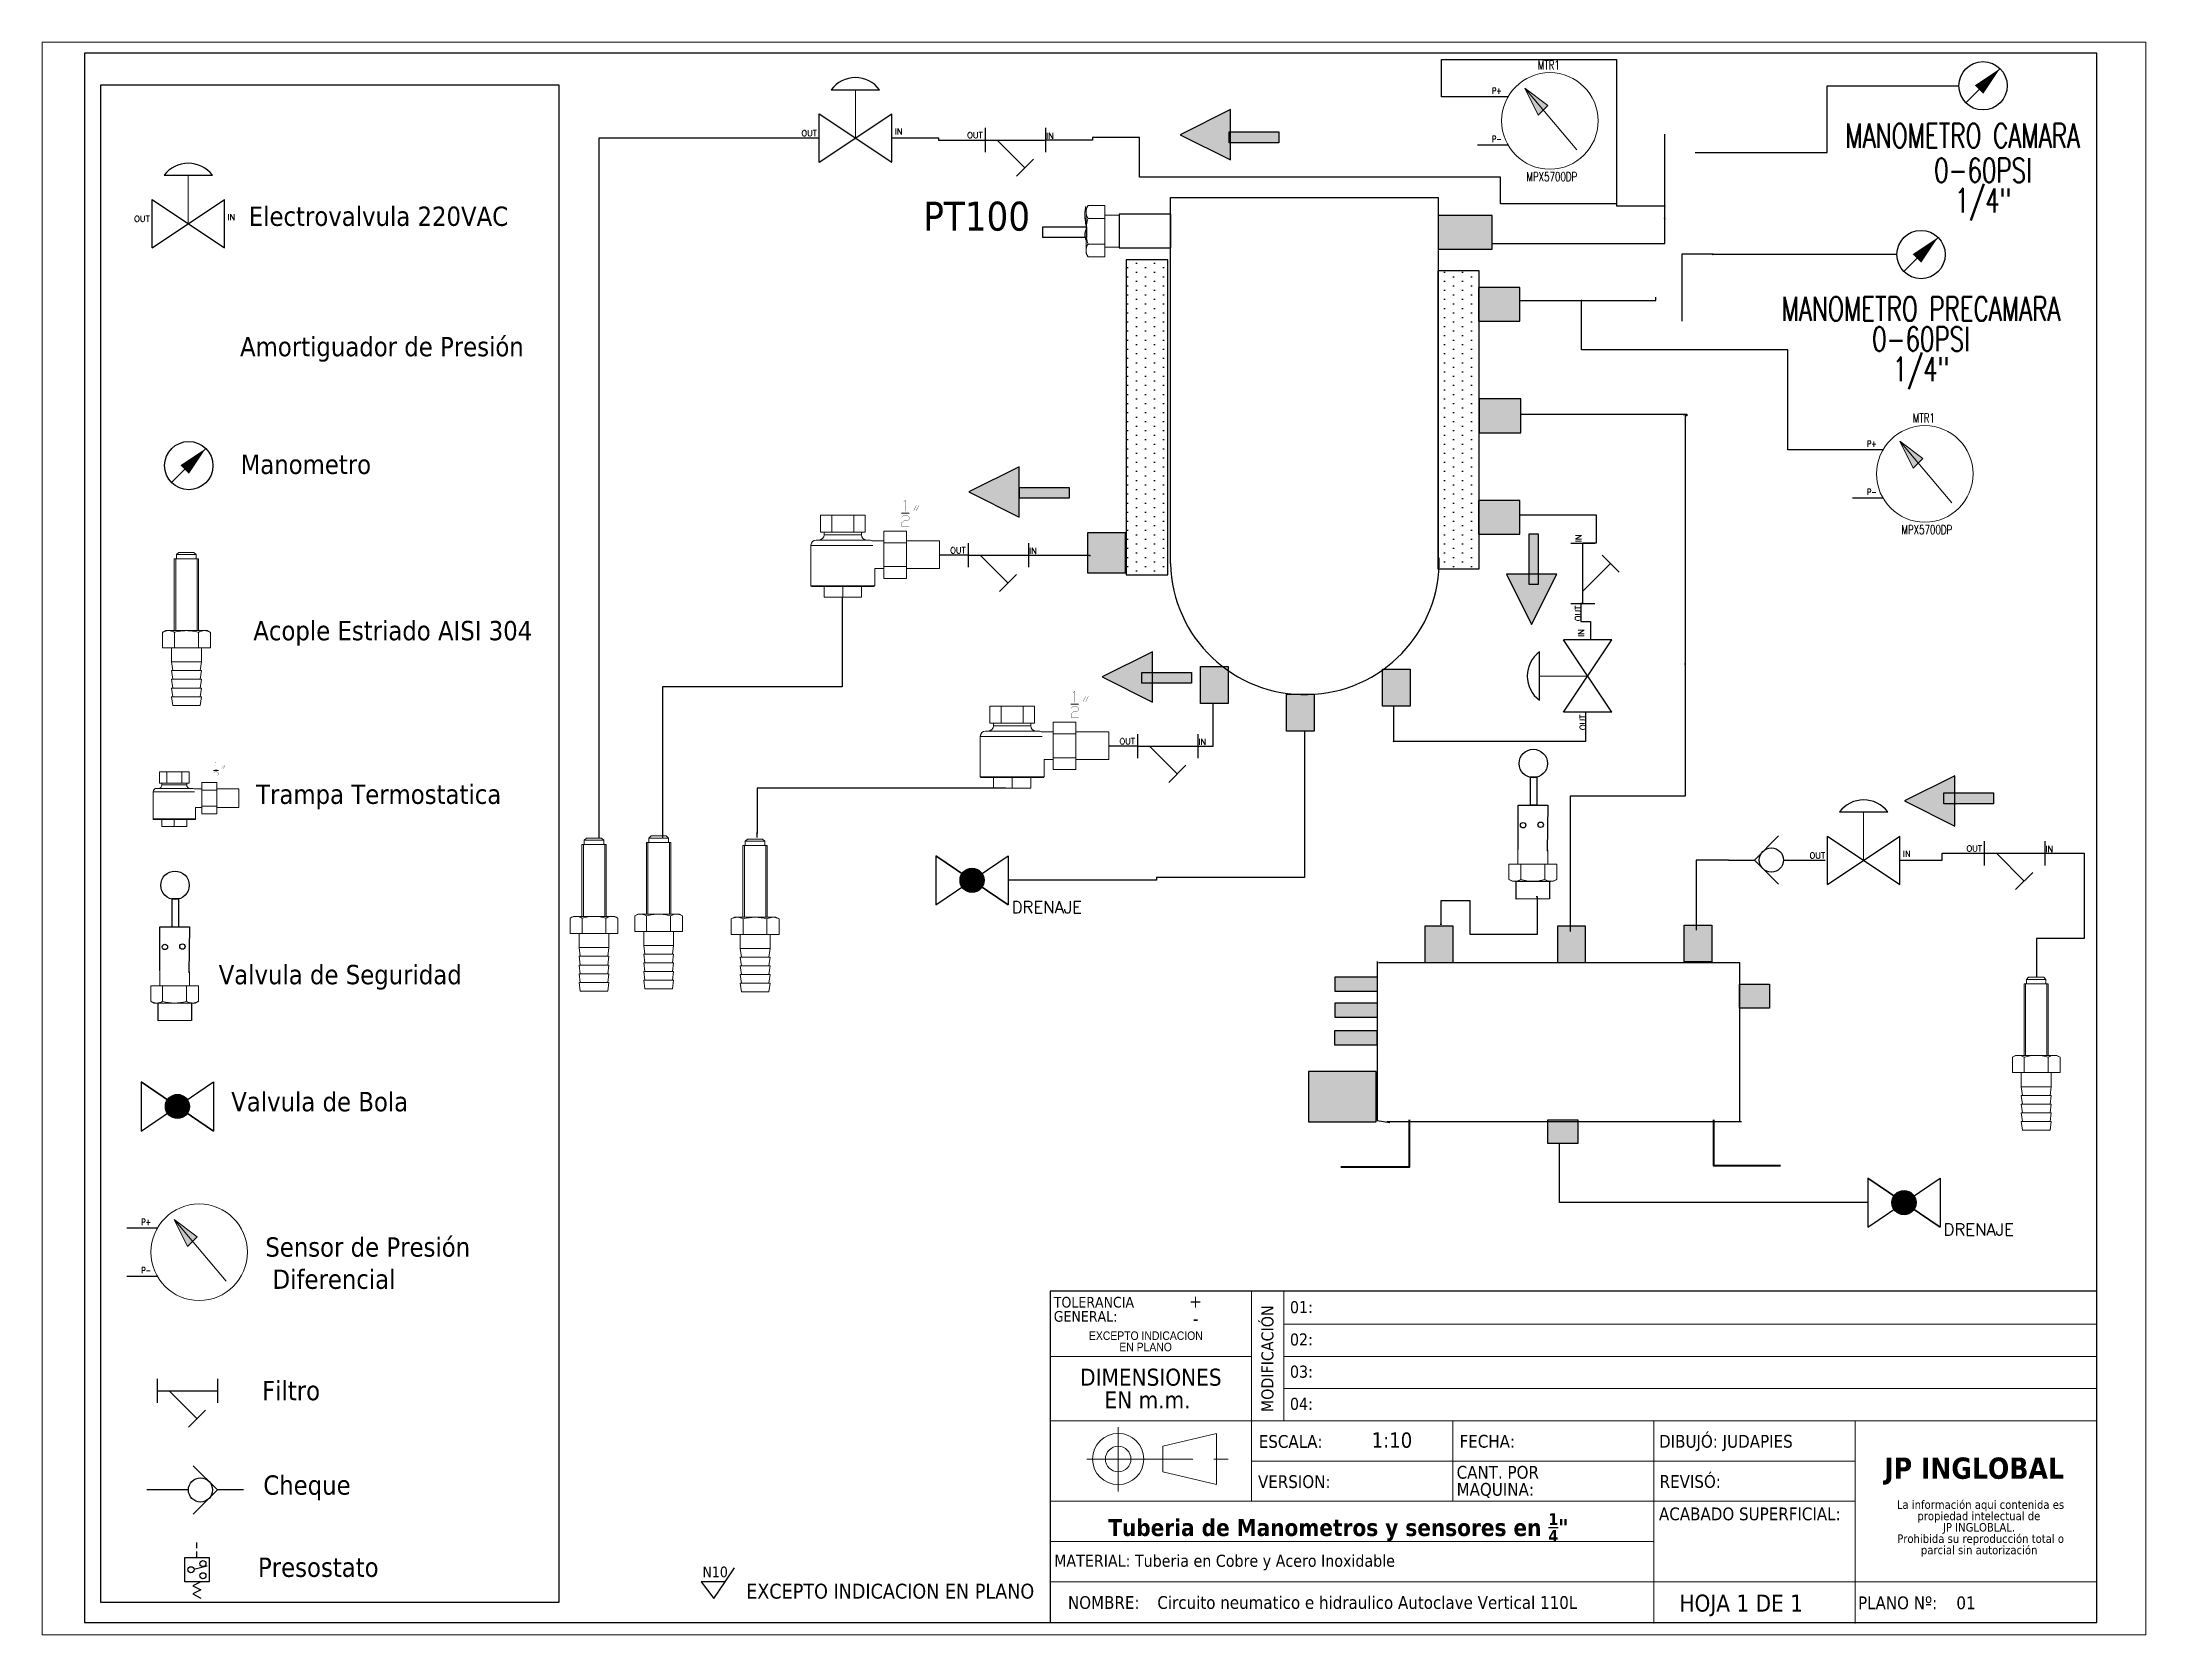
# Paper-space layout 'Layout1' of a CAD drawing. Header units: millimetres. Extents: x 0 to 257, y 1 to 195.
# The model-space entities are those that its viewports show. They can reach past a viewport. Long polylines and large blocks are cut down to what shows.
import ezdxf
from ezdxf.enums import TextEntityAlignment as Align

# ---------------------------------------------------------------- set-up
doc = ezdxf.new("R2010")
doc.units = ezdxf.units.MM
doc.linetypes.add('CENTERX2', pattern=[20.32, 12.7, -2.54, 2.54, -2.54])
for name, color, linetype in [('CONTORNO', 179, 'Continuous'), ('DESC', 250, 'Continuous'), ('SYMS', 7, 'Continuous'), ('TAGS', 250, 'Continuous'), ('TERMS', 123, 'Continuous'), ('WIRENO', 250, 'Continuous'), ('WIRES', 7, 'Continuous')]:
    doc.layers.add(name, color=color, linetype=linetype)
doc.styles.add('SLDTEXTSTYLE0', font='tahoma.ttf')
doc.styles.add('SLDTEXTSTYLE1', font='')
doc.styles.add('SLDTEXTSTYLE2', font='GOTHIC.TTF', dxfattribs={"width": 0.913})
doc.styles.get("Standard").update_dxf_attribs({"font": 'tahoma.ttf'})
doc.styles.add('WD', font='romans.shx')
doc.styles.get('SLDTEXTSTYLE1').set_extended_font_data('Tahoma', bold=True)
pattern_1 = [(90, (348.2018, -2.1999), (-1.125, 0.5625), [0, -1.125])]

psp = doc.layouts.get("Layout1")

msp = doc.modelspace()

# ---------------------------------------------------------------- texts
at = {"attachment_point": 1}
for s, width, insert, char_height in [('\\A1;Electrovalvula 220VAC', 44.8708, (35.41, 185.95), 2.4), ('PT100', 1.9892, (119.22, 186.56), 3.6), ('\\A1;Amortiguador de Presión', 44.8708, (34.33, 169.75), 2.4), ('\\A1;Manometro', 44.8708, (34.4, 155.12), 2.4), ('\\A1;Acople Estriado AISI 304', 44.8708, (35.98, 134.46), 2.4), ('\\A1;Trampa Termostatica', 44.8708, (36.33, 114.13), 2.4), ('\\A1;Valvula de Seguridad', 44.8708, (31.67, 91.72), 2.4), ('\\A1;Valvula de Bola', 44.8708, (33.23, 75.93), 2.4), ('\\A1;Sensor de Presión\\P Diferencial', 44.8708, (37.47, 57.87), 2.4), ('\\A1;Filtro', 44.8708, (37.06, 40.03), 2.4), ('\\A1;Cheque', 44.8708, (37.22, 28.29), 2.4), ('\\A1;Presostato', 44.8708, (36.56, 18.08), 2.4)]:
    msp.add_mtext_dynamic_manual_height_columns(s, width=width, gutter_width=1, heights=[0], dxfattribs=dict(at, insert=insert, char_height=char_height))
at = {"color": 7, "linetype": 'Continuous', "lineweight": 0, "style": 'SLDTEXTSTYLE0'}
for s, insert, char_height, attachment_point in [('+ ', (153.82, 50.73), 1.587, 3), ('01:', (164.77, 49.95), 1.5, 1), ('- ', (153.4, 48.57), 1.587, 3), ('02:', (164.77, 45.93), 1.5, 1), ('03:', (164.77, 41.93), 1.5, 1), ('04:', (164.77, 37.93), 1.5, 1), ('ESCALA:', (160.9, 33.3), 1.587, 1), ('FECHA:', (185.85, 33.32), 1.587, 1), ('REVISÓ:', (210.7, 28.33), 1.587, 1), ('VERSION:', (160.8, 28.31), 1.587, 1), ('MATERIAL: Tuberia en Cobre y Acero Inoxidable', (135.47, 18.43), 1.5, 1), ('\\pi-4.7625,l6.35,t12.7;NOMBRE:^ICircuito neumatico e hidraulico Autoclave Vertical 110L', (135.6, 13.29), 1.5875, 1), ('HOJA 1 DE 1', (213.16, 13.48), 2.1167, 1), ('PLANO Nº:    01', (235.35, 13.25), 1.5875, 1)]:
    msp.add_mtext(s, dxfattribs=dict(at, insert=insert, char_height=char_height, attachment_point=attachment_point))
at = {"color": 7, "linetype": 'Continuous', "lineweight": 0, "insert": (161.22, 36.15), "char_height": 1.5, "attachment_point": 1, "rotation": 90, "style": 'SLDTEXTSTYLE0'}
msp.add_mtext('MODIFICACIÓN', dxfattribs=at)
at = {"layer": 'CONTORNO', "color": 7}
for s, insert, char_height, attachment_point, style in [('1:10', (177.44, 33.63), 1.905, 2, 'SLDTEXTSTYLE0'), ('DIBUJÓ: JUDAPIES', (210.63, 33.32), 1.5875, 1, 'SLDTEXTSTYLE0'), ('\\A1;Tuberia de Manometros y sensores en {\\H0.7x;\\S1/4;}" ', (170.8, 23.59), 2.1167, 2, 'SLDTEXTSTYLE1'), ('ACABADO SUPERFICIAL:', (210.62, 24.3), 1.5875, 1, 'SLDTEXTSTYLE0'), ('EXCEPTO INDICACION EN PLANO', (133, 14.83), 1.8521, 3, 'SLDTEXTSTYLE0')]:
    msp.add_mtext(s, dxfattribs=dict(at, insert=insert, char_height=char_height, attachment_point=attachment_point, style=style))
at = {"layer": 'CONTORNO', "attachment_point": 1}
for s, insert, char_height, style in [('JP INGLOBAL', (238.63, 30.51), 2.6458, 'SLDTEXTSTYLE1'), ('N10', (91.78, 16.96), 1.323, 'SLDTEXTSTYLE0')]:
    msp.add_mtext(s, dxfattribs=dict(at, insert=insert, char_height=char_height, style=style))

# ---------------------------------------------------------------- blocks, each defined once
blk = doc.blocks.new('SW_NOTE_0')
at = {"layer": 'CONTORNO', "color": 0, "attachment_point": 2, "style": 'SLDTEXTSTYLE2'}
for s, insert, char_height in [('EXCEPTO INDICACION', (7.57, 1.35), 1.0583), ('EN PLANO', (7.54, -0.06), 1.058)]:
    blk.add_mtext(s, dxfattribs=dict(at, insert=insert, char_height=char_height))
blk = doc.blocks.new('SW_NOTE_1')
at = {"layer": 'CONTORNO', "color": 0, "attachment_point": 2, "style": 'SLDTEXTSTYLE0'}
for s, insert, char_height in [('DIMENSIONES ', (9.43, 2.69), 2.1167), ('EN m.m.', (9.02, -0.13), 2.117)]:
    blk.add_mtext(s, dxfattribs=dict(at, insert=insert, char_height=char_height))
blk = doc.blocks.new('SW_NOTE_2')
at = {"layer": 'CONTORNO', "color": 0, "char_height": 1.0583, "attachment_point": 2, "style": 'SLDTEXTSTYLE0'}
for s, insert in [('La información aqui contenida es ', (10.29, 1.34)), ('propiedad intelectual de', (10.08, -0.07)), ('JP INGLOBLAL.', (10.1, -1.48)), ('Prohibida su reproducción total o ', (10.3, -2.89)), ('parcial sin autorización', (10.12, -4.3))]:
    blk.add_mtext(s, dxfattribs=dict(at, insert=insert))
blk = doc.blocks.new('SW_NOTE_3')
at = {"color": 0, "linetype": 'Continuous', "lineweight": 0, "attachment_point": 1, "style": 'SLDTEXTSTYLE0'}
for s, insert, char_height in [('TOLERANCIA ', (0, 1.68), 1.3229), ('GENERAL:', (0, -0.08), 1.323)]:
    blk.add_mtext(s, dxfattribs=dict(at, insert=insert, char_height=char_height))
blk = doc.blocks.new('SW_NOTE_4')
at = {"color": 0, "linetype": 'Continuous', "lineweight": 0, "char_height": 1.587, "attachment_point": 1, "style": 'SLDTEXTSTYLE0'}
for s, insert in [('CANT. POR ', (0, 2.02)), ('MAQUINA:', (0, -0.1))]:
    blk.add_mtext(s, dxfattribs=dict(at, insert=insert))
blk = doc.blocks.new('HGVA1_DIAPHRAGM_VALVE2')
at = {"color": 7, "linetype": 'Continuous', "lineweight": 0, "ltscale": 3.2258}
for p, q in [((-0.25, 0.5), (0.25, 0.5)), ((0, 0), (0, 0.5))]:
    blk.add_line(p, q, dxfattribs=at)
for p, q in [((-0.375, -0.25), (-0.375, 0.25)), ((-0.375, -0.25), (0.375, 0.25)), ((-0.375, 0.25), (0.375, -0.25)), ((0.375, -0.25), (0.375, 0.25))]:
    blk.add_line(p, q)
at = {"ltscale": 25.4, "flags": 128}
blk.add_lwpolyline([(0.25, 0.5, 0.5), (-0.25, 0.5)], format="xyb", close=True, dxfattribs=at)
at = {"style": 'WD', "flags": 1}
for tag, p in [('INST', (-0.469, 0.748)), ('LOC', (-0.469, 0.587)), ('TAG1', (-0.469, 0.378))]:
    blk.add_attdef(tag, text='', height=0.125, dxfattribs=at).set_placement(p, align=Align.RIGHT)
at = {"style": 'WD'}
blk.add_attdef('XREF', text='', height=0.0625, rotation=0.0625, dxfattribs=at).set_placement((0.518, 0.271), align=Align.TOP_CENTER)
blk.add_attdef('TERM01', text='', height=0.0625, dxfattribs=at).set_placement((-0.399, 0.018), align=Align.RIGHT)
for tag, p, height in [('X4TERM01', (-0.375, 0), 0.005), ('X1TERM02', (0.375, 0), 0.005), ('TERM02', (0.406, 0.036), 0.0625), ('RATING1', (0.388, -0.162), 0.125), ('DESC1', (0.388, -0.378), 0.125), ('DESC2', (0.388, -0.562), 0.125), ('DESC3', (0.388, -0.752), 0.125), ('WDTAGALT', (0.388, -0.907), 0.125)]:
    blk.add_attdef(tag, p, '', height=height, dxfattribs=at)
at = {"style": 'WD', "flags": 1}
for tag, p in [('WDTYPE', (-0.154, -0.127)), ('FAMILY', (-0.143, -0.17)), ('CAT', (-0.143, -0.215)), ('MFG', (-0.141, -0.246)), ('ASSYCODE', (-0.113, -0.275))]:
    blk.add_attdef(tag, text='', height=0.01, dxfattribs=at).set_placement(p, align=Align.CENTER)
blk = doc.blocks.new('HCK1_CHK_VAL_1')
for p, q in [((0.241, 0.125), (0.366, 0)), ((0.216, 0), (0, 0)), ((0.366, 0), (0.241, -0.125)), ((0.5, 0), (0.366, 0))]:
    blk.add_line(p, q)
blk.add_circle((0.278, 0), 0.0625)
at = {"style": 'WD', "width": 0.7}
for tag, p in [('INST', (0.22, 0.406)), ('LOC', (0.22, 0.281)), ('TAG1', (0.22, 0.156)), ('DESC1', (0.203, -0.269)), ('DESC2', (0.214, -0.386)), ('DESC3', (0.214, -0.503)), ('WDTAGALT', (0.214, -0.625))]:
    blk.add_attdef(tag, text='', height=0.0938, dxfattribs=at).set_placement(p, align=Align.CENTER)
at = {"flags": 1}
blk.add_attdef('WDTYPE', (0.344, 0.125), '', height=0.01, dxfattribs=at)
at = {"style": 'WD'}
for tag, p, height, flags in [('X4TERM01', (0, 0), 0.00375, 1), ('X1TERM02', (0.5, 0), 0.00375, 1), ('FAMILY', (0.064, -0.031), 0.0075, 9), ('WDBLKNAM', (0.063, -0.153), 0.01, 9)]:
    blk.add_attdef(tag, p, '', height=height, dxfattribs=dict(at, flags=flags))
at = {"style": 'WD', "width": 0.7}
blk.add_attdef('TERM01', text='', height=0.0469, dxfattribs=at).set_placement((0.188, 0.031), align=Align.RIGHT)
for tag, p, height in [('TERM02', (0.375, 0.031), 0.0469), ('RATING1', (0.376, -0.156), 0.0938)]:
    blk.add_attdef(tag, p, '', height=height, dxfattribs=at)
at = {"style": 'WD'}
blk.add_attdef('XREF', text='', height=0.0625, dxfattribs=at).set_placement((0.033, -0.094), align=Align.RIGHT)
at = {"linetype": 'Continuous', "style": 'WD', "flags": 9}
for tag, p in [('CAT', (0.064, -0.063)), ('MFG', (0.064, -0.094)), ('ASSYCODE', (0.064, -0.125))]:
    blk.add_attdef(tag, p, '', height=0.0075, dxfattribs=at)
blk = doc.blocks.new('HST1_STRAINER_Y_TYPE')
at = {"ltscale": 3.2258}
for p, q in [((0, 0.125), (0, -0.125)), ((0.625, 0.125), (0.625, -0.125)), ((0, 0), (0.625, 0)), ((0.125, 0), (0.412, -0.287)), ((0.324, -0.376), (0.501, -0.199))]:
    blk.add_line(p, q, dxfattribs=at)
at = {"style": 'WD', "flags": 1}
for tag, height, p in [('LOC', 0.125, (0.306, 0.549)), ('INST', 0.125, (0.33, 0.71)), ('TAG1', 0.125, (0.324, 0.34)), ('FAMILY', 0.01, (1.09, 0.044)), ('CAT', 0.01, (1.09, -0.001)), ('WDTYPE', 0.01, (1.102, -0.093)), ('MFG', 0.01, (1.092, -0.032)), ('ASSYCODE', 0.01, (1.12, -0.061))]:
    blk.add_attdef(tag, text='', height=height, dxfattribs=at).set_placement(p, align=Align.CENTER)
at = {"style": 'WD'}
for tag, height, p in [('WDTAGALT', 0.125, (0.035, 0.2)), ('TERM01', 0.0625, (-0.024, 0.018))]:
    blk.add_attdef(tag, text='', height=height, dxfattribs=at).set_placement(p, align=Align.RIGHT)
for tag, p, height in [('RATING1', (0.6, 0.18), 0.125), ('X4TERM01', (0, 0), 0.005), ('X1TERM03', (0.625, 0), 0.005), ('TERM03', (0.632, 0.013), 0.0625), ('DESC1', (-0.666, -0.258), 0.125), ('DESC2', (-0.666, -0.442), 0.125), ('X8TERM02', (0.412, -0.287), 0.005), ('TERM02', (0.447, -0.365), 0.0625), ('DESC3', (-0.666, -0.632), 0.125)]:
    blk.add_attdef(tag, p, '', height=height, dxfattribs=at)
blk.add_attdef('XREF', text='', height=0.0625, rotation=0.0625, dxfattribs=at).set_placement((0.649, -0.434), align=Align.TOP_CENTER)
blk = doc.blocks.new('HGVA1_BALL_VALVE')
h = blk.add_hatch(color=256)
edge = h.paths.add_edge_path()
edge.add_arc((0, 0), 0.125, 0, 360)
at = {"ltscale": 3.2258}
for p, q in [((-0.375, 0.254), (0.375, -0.254)), ((-0.375, -0.254), (0.375, 0.254)), ((-0.375, 0.254), (-0.375, -0.254)), ((0.375, 0.254), (0.375, -0.254))]:
    blk.add_line(p, q, dxfattribs=at)
at = {"ltscale": 25.4, "flags": 128}
blk.add_lwpolyline([(0.375, 0.254), (0.375, -0.254), (-0.375, 0.254), (-0.375, -0.254)], close=True, dxfattribs=at)
at = {"ltscale": 3.2258}
blk.add_circle((0, 0), 0.125, dxfattribs=at)
at = {"ltscale": 25.4}
blk.add_circle((0, 0), 0.125, dxfattribs=at)
at = {"style": 'WD', "flags": 1}
for tag, height, p in [('INST', 0.125, (0.028, 0.678)), ('LOC', 0.125, (0.011, 0.516)), ('TAG1', 0.125, (0, 0.307)), ('FAMILY', 0.01, (-0.482, -0.121)), ('WDTYPE', 0.01, (-0.475, -0.062)), ('CAT', 0.01, (-0.482, -0.165)), ('MFG', 0.01, (-0.481, -0.197)), ('ASSYCODE', 0.01, (-0.453, -0.226))]:
    blk.add_attdef(tag, text='', height=height, dxfattribs=at).set_placement(p, align=Align.CENTER)
at = {"style": 'WD'}
blk.add_attdef('XREF', text='', height=0.0625, rotation=0.0625, dxfattribs=at).set_placement((0.541, 0.293), align=Align.TOP_CENTER)
blk.add_attdef('TERM01', text='', height=0.0625, dxfattribs=at).set_placement((-0.399, 0.018), align=Align.RIGHT)
for tag, p, height in [('X4TERM01', (-0.375, 0), 0.005), ('X8TERM02', (0, 0), 0.005), ('TERM02', (0.052, -0.037), 0.0625), ('X1TERM03', (0.375, 0), 0.005), ('TERM03', (0.406, 0.036), 0.0625), ('RATING1', (0.409, -0.162), 0.125), ('DESC1', (0.409, -0.341), 0.125), ('DESC2', (0.409, -0.525), 0.125), ('DESC3', (0.409, -0.715), 0.125), ('WDTAGALT', (0.409, -0.873), 0.125)]:
    blk.add_attdef(tag, p, '', height=height, dxfattribs=at)
blk = doc.blocks.new('HMT1_DIFFERENTIAL_PRESSURE_GAUGE')
blk.add_hatch(color=7).paths.add_polyline_path([(-0.26, 0.34), (-0.12, 0.06), (-0.02, 0.16)])
for p, q in [((-0.437, 0.25), (-0.75, 0.25)), ((-0.437, -0.25), (-0.75, -0.25))]:
    blk.add_line(p, q)
at = {"color": 7, "linetype": 'Continuous', "lineweight": 0, "ltscale": 645.15999}
for p, q in [((-0.26, 0.34), (0.28, -0.3)), ((-0.26, 0.34), (-0.12, 0.06)), ((-0.26, 0.34), (-0.02, 0.16)), ((-0.12, 0.06), (-0.02, 0.16))]:
    blk.add_line(p, q, dxfattribs=at)
at = {"color": 255, "linetype": 'Continuous', "lineweight": 0, "ltscale": 25.4, "flags": 128}
blk.add_lwpolyline([(-0.26, 0.34), (-0.12, 0.06), (-0.02, 0.16)], close=True, dxfattribs=at)
at = {"color": 7, "linetype": 'Continuous', "lineweight": 0, "ltscale": 645.15999}
blk.add_circle((0, 0), 0.5, dxfattribs=at)
at = {"style": 'WD', "width": 0.7}
for tag, p in [('INST', (-0.01, 0.781)), ('LOC', (-0.01, 0.656)), ('TAG1', (-0.01, 0.531)), ('DESC1', (0.021, -0.625)), ('DESC2', (0.021, -0.75)), ('DESC3', (0.021, -0.875)), ('WDTAGALT', (0.021, -1))]:
    blk.add_attdef(tag, text='', height=0.0938, dxfattribs=at).set_placement(p, align=Align.CENTER)
at = {"style": 'WD'}
for tag, p, height, flags in [('X4TERM01', (-0.75, 0.25), 0.005, 1), ('X1TERM03', (0.5, 0), 0.005, 1), ('WDBLKNAM', (-0.209, -0.188), 0.01, 9), ('FAMILY', (-0.208, -0.062), 0.01, 9), ('X4TERM02', (-0.75, -0.25), 0.005, 1)]:
    blk.add_attdef(tag, p, '', height=height, dxfattribs=dict(at, flags=flags))
at = {"style": 'WD', "width": 0.7}
for tag, p in [('TERM01', (-0.5, 0.281)), ('TERM02', (-0.5, -0.219))]:
    blk.add_attdef(tag, text='', height=0.0625, dxfattribs=at).set_placement(p, align=Align.RIGHT)
for tag, p, height in [('TERM03', (0.531, 0.031), 0.0625), ('RATING1', (0.469, -0.375), 0.0938)]:
    blk.add_attdef(tag, p, '', height=height, dxfattribs=at)
at = {"linetype": 'Continuous', "style": 'WD', "flags": 9}
for tag, p in [('ASSYCODE', (-0.208, -0.156)), ('CAT', (-0.208, -0.094)), ('MFG', (-0.208, -0.125))]:
    blk.add_attdef(tag, p, '', height=0.01, dxfattribs=at)
at = {"style": 'WD'}
blk.add_attdef('XREF', text='', height=0.0625, dxfattribs=at).set_placement((-0.438, -0.406), align=Align.RIGHT)
at = {"flags": 1}
blk.add_attdef('WDTYPE', (-0.219, -0.25), '', height=0.01, dxfattribs=at)
blk = doc.blocks.new('Trampo')
for points in [[(117.18, 260.47), (116.16, 260.47), (116.16, 260.53), (116.64, 260.53), (116.64, 263.49), (116.17, 263.03), (116.12, 263.08), (116.65, 263.61), (116.7, 263.61), (116.7, 260.53), (117.18, 260.53)], [(117.75, 258.35), (117.2, 257.8), (116.17, 257.8), (115.68, 257.31), (115.68, 256.33), (117.7, 256.33), (117.7, 256.27), (115.61, 256.27), (115.61, 257.34), (116.16, 257.87), (117.18, 257.87), (117.66, 258.37), (117.66, 258.86), (117.18, 259.34), (116.17, 259.34), (115.68, 258.85), (115.63, 258.9), (116.16, 259.43), (117.2, 259.43), (117.75, 258.88)], [(119.73, 262.17), (119, 260.7), (118.92, 260.75), (119.65, 262.2)], [(120.48, 262.17), (119.73, 260.7), (119.65, 260.75), (120.39, 262.2)]]:
    blk.add_hatch(color=7).paths.add_polyline_path(points)
at = {"color": 7, "linetype": 'Continuous', "lineweight": 15}
for points in [[(93.14, 259.47), (105.47, 259.47), (105.47, 254.69), (93.14, 254.69)], [(93.14, 254.69), (93.14, 259.47), (93.14, 259.47)], [(96.24, 254.69), (96.24, 259.47), (96.24, 259.47)], [(102.39, 254.69), (102.39, 259.47), (102.39, 259.47)], [(90.48, 251.05), (90.48, 239.82), (90.48, 239.82)], [(91.97, 252.49), (106.66, 252.49), (106.66, 252.49)], [(94.17, 254.69), (94.17, 253.97), (94.17, 253.97)], [(104.46, 253.97), (104.46, 254.69), (104.46, 254.69)], [(110.68, 252.31), (107.39, 252.31), (107.39, 252.31)], [(116.95, 255.02), (110.68, 255.02), (110.68, 241.9), (116.95, 241.9)], [(116.95, 251.77), (110.68, 251.77), (110.68, 251.77)], [(116.95, 255.02), (116.95, 241.9), (116.95, 241.9)], [(126.1, 252.31), (116.95, 252.31), (116.95, 252.31)], [(126.1, 252.31), (126.1, 244.62), (126.1, 244.62)], [(116.95, 245.16), (110.68, 245.16), (110.68, 245.16)], [(107.93, 239.65), (90.7, 239.65), (90.7, 239.65)], [(104.46, 239.65), (104.46, 236.73), (94.17, 236.73), (94.17, 239.65)], [(99.3, 239.65), (99.3, 236.73), (99.3, 236.73)], [(108.15, 239.82), (108.15, 244.62), (108.15, 244.62)], [(108.15, 244.62), (110.68, 244.62), (110.68, 244.62)], [(116.95, 244.62), (126.1, 244.62), (126.1, 244.62)]]:
    blk.add_lwpolyline(points, dxfattribs=at)
at = {"color": 7, "linetype": 'Continuous', "lineweight": 20}
blk.add_lwpolyline([(115.59, 259.99), (117.71, 259.99), (117.71, 259.99)], dxfattribs=at)
at = {"color": 8, "linetype": 'Continuous', "lineweight": 15}
for points in [[(107.64, 251.05), (90.48, 251.05), (90.48, 251.05)], [(94.17, 253.97), (104.46, 253.97), (104.46, 253.97)], [(90.48, 239.82), (108.15, 239.82), (108.15, 239.82)]]:
    blk.add_lwpolyline(points, dxfattribs=at)
at = {"color": 7, "linetype": 'Continuous', "lineweight": 15}
for points in [[(91.94, 252.53), (91.14, 252.53), (90.48, 251.88), (90.48, 251.07)], [(92.66, 252.53), (93.48, 252.53), (94.12, 253.19), (94.12, 254)], [(104.46, 254), (104.46, 253.19), (105.12, 252.53), (105.92, 252.53)], [(107.36, 252.34), (107.12, 252.46), (106.89, 252.53), (106.64, 252.53)], [(90.48, 239.85), (90.48, 239.74), (90.56, 239.65), (90.68, 239.65)], [(107.92, 239.65), (108.02, 239.65), (108.1, 239.74), (108.1, 239.85)]]:
    blk.add_open_spline(points, degree=3, dxfattribs=at)
blk = doc.blocks.new('HME1_PRESS_M')
blk.add_line((0.036, -0.088), (0.213, 0.089))
blk.add_circle((0.125, 0), 0.125)
blk.add_solid([(0.082, 0.002), (0.126, -0.042), (0.213, 0.089)])
at = {"style": 'WD', "width": 0.7}
for tag, p in [('INST', (0.125, 0.5)), ('LOC', (0.125, 0.344)), ('TAG1', (0.125, 0.188)), ('DESC1', (0.125, -0.344)), ('DESC2', (0.125, -0.5)), ('DESC3', (0.125, -0.656)), ('WDTAGALT', (0.125, -0.812))]:
    blk.add_attdef(tag, text='', height=0.125, dxfattribs=at).set_placement(p, align=Align.CENTER)
blk.add_attdef('TERM01', text='', height=0.0625, dxfattribs=at).set_placement((-0.032, 0.031), align=Align.RIGHT)
at = {"style": 'WD'}
for tag, p, height, flags in [('X4TERM01', (0, 0), 0.005, 1), ('WDTYPE', (0.062, 0.062), 0.01, 1), ('WDBLKNAM', (0.134, 0.001), 0.01, 9), ('X1TERM02', (0.248, 0), 0.005, 1), ('FAMILY', (0.13, -0.035), 0.01, 9)]:
    blk.add_attdef(tag, p, '', height=height, dxfattribs=dict(at, flags=flags))
at = {"style": 'WD', "width": 0.7}
for tag, p, height in [('TERM02', (0.28, 0.031), 0.0625), ('RATING1', (0.281, -0.188), 0.125)]:
    blk.add_attdef(tag, p, '', height=height, dxfattribs=at)
at = {"style": 'WD'}
blk.add_attdef('XREF', text='', height=0.0625, dxfattribs=at).set_placement((-0.031, -0.125), align=Align.RIGHT)
at = {"linetype": 'Continuous', "style": 'WD', "flags": 9}
for tag, p in [('MFG', (0.128, -0.085)), ('ASSYCODE', (0.13, -0.103)), ('CAT', (0.13, -0.066))]:
    blk.add_attdef(tag, p, '', height=0.01, dxfattribs=at)
blk = doc.blocks.new('Acople Estriado')
at = {"color": 7, "linetype": 'Continuous', "lineweight": 15}
for p, q in [((6.811, 5.678), (6.796, 5.663)), ((6.796, 5.663), (6.796, 5.633)), ((6.931, 5.663), (6.796, 5.663)), ((6.811, 5.678), (6.916, 5.678)), ((6.931, 5.663), (6.916, 5.678)), ((6.931, 5.633), (6.931, 5.663)), ((6.78, 5.633), (6.78, 5.138)), ((6.78, 5.633), (6.947, 5.633)), ((6.947, 5.138), (6.947, 5.633)), ((6.721, 5.138), (6.699, 5.126)), ((6.699, 5.126), (6.699, 5.019)), ((6.74, 5.138), (6.721, 5.138)), ((6.864, 5.138), (6.74, 5.138)), ((6.781, 5.126), (6.781, 5.019)), ((6.988, 5.138), (6.864, 5.138)), ((6.946, 5.126), (6.946, 5.019)), ((7.007, 5.138), (6.988, 5.138)), ((7.029, 5.126), (7.007, 5.138)), ((7.029, 5.126), (7.029, 5.019)), ((6.699, 5.019), (6.781, 5.019)), ((6.761, 5.019), (6.761, 4.922)), ((6.781, 5.019), (6.946, 5.019)), ((6.946, 5.019), (7.029, 5.019)), ((6.967, 4.922), (6.967, 5.019)), ((6.761, 4.922), (6.769, 4.862)), ((6.864, 4.922), (6.761, 4.922)), ((6.761, 4.862), (6.769, 4.802)), ((6.864, 4.862), (6.761, 4.862)), ((6.761, 4.802), (6.769, 4.742)), ((6.864, 4.802), (6.761, 4.802)), ((6.967, 4.922), (6.864, 4.922)), ((6.967, 4.862), (6.864, 4.862)), ((6.967, 4.802), (6.864, 4.802)), ((6.959, 4.862), (6.967, 4.922)), ((6.959, 4.802), (6.967, 4.862)), ((6.959, 4.742), (6.967, 4.802)), ((6.761, 4.742), (6.769, 4.682)), ((6.864, 4.742), (6.761, 4.742)), ((6.761, 4.682), (6.769, 4.622)), ((6.864, 4.682), (6.761, 4.682)), ((6.967, 4.742), (6.864, 4.742)), ((6.967, 4.682), (6.864, 4.682)), ((6.959, 4.682), (6.967, 4.742)), ((6.959, 4.622), (6.967, 4.682)), ((6.864, 4.622), (6.769, 4.622)), ((6.959, 4.622), (6.864, 4.622))]:
    blk.add_line(p, q, dxfattribs=at)
at = {"color": 7, "linetype": 'Continuous', "lineweight": 0}
for p, q in [((6.79, 5.633), (6.79, 5.138)), ((6.938, 5.633), (6.938, 5.138))]:
    blk.add_line(p, q, dxfattribs=at)
at = {"color": 7, "linetype": 'Continuous', "lineweight": 15}
for points, knots in [([(6.699, 5.126), (6.706, 5.13), (6.712, 5.133), (6.726, 5.137), (6.733, 5.138), (6.74, 5.138)], [0, 0, 0, 0, 0.5, 0.5, 1, 1, 1, 1]), ([(6.74, 5.138), (6.744, 5.138), (6.747, 5.138), (6.754, 5.137), (6.757, 5.136), (6.768, 5.133), (6.775, 5.13), (6.781, 5.126)], [0, 0, 0, 0, 0.25, 0.25, 0.5, 0.5, 1, 1, 1, 1]), ([(6.864, 5.138), (6.85, 5.138), (6.836, 5.137), (6.808, 5.133), (6.795, 5.13), (6.781, 5.126)], [0, 0, 0, 0, 0.5, 0.5, 1, 1, 1, 1]), ([(6.946, 5.126), (6.933, 5.13), (6.919, 5.133), (6.892, 5.137), (6.878, 5.138), (6.864, 5.138)], [0, 0, 0, 0, 0.5, 0.5, 1, 1, 1, 1]), ([(6.946, 5.126), (6.953, 5.13), (6.96, 5.133), (6.974, 5.137), (6.981, 5.138), (6.988, 5.138)], [0, 0, 0, 0, 0.5, 0.5, 1, 1, 1, 1]), ([(6.988, 5.138), (6.991, 5.138), (6.995, 5.138), (7.002, 5.137), (7.005, 5.136), (7.015, 5.133), (7.022, 5.13), (7.029, 5.126)], [0, 0, 0, 0, 0.25, 0.25, 0.5, 0.5, 1, 1, 1, 1])]:
    blk.add_open_spline(points, degree=3, knots=knots, dxfattribs=at)
blk = doc.blocks.new('PT100')
at = {"color": 7, "linetype": 'Continuous', "lineweight": 15}
for p, q in [((12.633, 10.919), (12.526, 10.919)), ((12.526, 10.919), (12.526, 10.837)), ((12.645, 10.897), (12.633, 10.919)), ((12.645, 10.878), (12.645, 10.897)), ((12.526, 10.857), (12.429, 10.857)), ((12.633, 10.837), (12.526, 10.837)), ((12.526, 10.837), (12.526, 10.672)), ((12.645, 10.754), (12.645, 10.878)), ((12.429, 10.652), (12.526, 10.652)), ((12.633, 10.672), (12.526, 10.672)), ((12.526, 10.672), (12.526, 10.589)), ((12.645, 10.631), (12.645, 10.754)), ((12.645, 10.612), (12.645, 10.631)), ((12.633, 10.589), (12.526, 10.589)), ((12.633, 10.589), (12.645, 10.612))]:
    blk.add_line(p, q, dxfattribs=at)
blk.add_lwpolyline([(12.642, 10.794), (12.922, 10.794), (12.922, 10.726), (12.642, 10.726)], close=True)
for points, knots in [([(12.633, 10.919), (12.637, 10.913), (12.64, 10.906), (12.644, 10.892), (12.645, 10.885), (12.645, 10.878)], [0, 0, 0, 0, 0.5, 0.5, 1, 1, 1, 1]), ([(12.645, 10.878), (12.645, 10.875), (12.645, 10.871), (12.644, 10.864), (12.643, 10.861), (12.64, 10.85), (12.637, 10.844), (12.633, 10.837)], [0, 0, 0, 0, 0.25, 0.25, 0.5, 0.5, 1, 1, 1, 1]), ([(12.645, 10.754), (12.645, 10.768), (12.644, 10.782), (12.64, 10.81), (12.637, 10.824), (12.633, 10.837)], [0, 0, 0, 0, 0.5, 0.5, 1, 1, 1, 1]), ([(12.633, 10.672), (12.637, 10.685), (12.64, 10.699), (12.644, 10.727), (12.645, 10.74), (12.645, 10.754)], [0, 0, 0, 0, 0.5, 0.5, 1, 1, 1, 1]), ([(12.633, 10.672), (12.637, 10.665), (12.64, 10.658), (12.644, 10.645), (12.645, 10.638), (12.645, 10.631)], [0, 0, 0, 0, 0.5, 0.5, 1, 1, 1, 1]), ([(12.645, 10.631), (12.645, 10.627), (12.645, 10.624), (12.644, 10.617), (12.643, 10.613), (12.64, 10.603), (12.637, 10.596), (12.633, 10.589)], [0, 0, 0, 0, 0.25, 0.25, 0.5, 0.5, 1, 1, 1, 1])]:
    blk.add_open_spline(points, degree=3, knots=knots, dxfattribs=at)
blk = doc.blocks.new('Valvula Tipo Anillo')
for p, q in [((7.88, 11.213), (7.88, 11.519)), ((7.88, 11.519), (8.084, 11.519)), ((8.084, 11.519), (8.079, 11.203))]:
    blk.add_line(p, q)
at = {"color": 7, "linetype": 'Continuous', "lineweight": 15}
for p, q in [((7.878, 11.21), (7.878, 11.113)), ((8.084, 11.113), (8.084, 11.21)), ((7.816, 11.006), (7.816, 11.113)), ((7.898, 11.113), (7.816, 11.113)), ((7.898, 11.006), (7.898, 11.113)), ((8.063, 11.113), (7.898, 11.113)), ((8.063, 11.006), (8.063, 11.113)), ((8.146, 11.113), (8.063, 11.113)), ((8.146, 11.006), (8.146, 11.113)), ((7.816, 11.006), (7.838, 10.994)), ((7.838, 10.994), (7.857, 10.994)), ((7.857, 10.994), (7.981, 10.994)), ((7.981, 10.994), (8.105, 10.994)), ((8.105, 10.994), (8.124, 10.994)), ((8.124, 10.994), (8.146, 11.006))]:
    blk.add_line(p, q, dxfattribs=at)
for points in [[(7.962, 11.521), (8.01, 11.521), (8.01, 11.713), (7.962, 11.713)], [(8.097, 10.995), (8.097, 10.873), (7.867, 10.871), (7.867, 10.993)]]:
    blk.add_lwpolyline(points, close=True)
for centre, radius in [((7.984, 11.807), 0.0981), ((7.914, 11.381), 0.0185), ((8.035, 11.384), 0.0185)]:
    blk.add_circle(centre, radius)
for points, knots in [([(7.857, 10.994), (7.854, 10.994), (7.85, 10.994), (7.843, 10.995), (7.84, 10.996), (7.829, 10.999), (7.823, 11.002), (7.816, 11.006)], [0, 0, 0, 0, 0.25, 0.25, 0.5, 0.5, 1, 1, 1, 1]), ([(7.898, 11.006), (7.892, 11.002), (7.885, 10.999), (7.871, 10.995), (7.864, 10.994), (7.857, 10.994)], [0, 0, 0, 0, 0.5, 0.5, 1, 1, 1, 1]), ([(7.898, 11.006), (7.912, 11.002), (7.926, 10.999), (7.953, 10.995), (7.967, 10.994), (7.981, 10.994)], [0, 0, 0, 0, 0.5, 0.5, 1, 1, 1, 1]), ([(7.981, 10.994), (7.995, 10.994), (8.009, 10.995), (8.036, 10.999), (8.05, 11.002), (8.063, 11.006)], [0, 0, 0, 0, 0.5, 0.5, 1, 1, 1, 1]), ([(8.105, 10.994), (8.101, 10.994), (8.098, 10.994), (8.091, 10.995), (8.087, 10.996), (8.077, 10.999), (8.07, 11.002), (8.063, 11.006)], [0, 0, 0, 0, 0.25, 0.25, 0.5, 0.5, 1, 1, 1, 1]), ([(8.146, 11.006), (8.139, 11.002), (8.132, 10.999), (8.119, 10.995), (8.112, 10.994), (8.105, 10.994)], [0, 0, 0, 0, 0.5, 0.5, 1, 1, 1, 1])]:
    blk.add_open_spline(points, degree=3, knots=knots, dxfattribs=at)
blk = doc.blocks.new('HVL1_PRESS_SW')
for p, q in [((0.094, 0.222), (0.094, 0.282)), ((-0.031, -0.126), (-0.031, 0.125)), ((-0.031, 0.125), (0.219, 0.125)), ((0.061, 0.005), (0.198, 0.04)), ((0.094, 0.125), (0.094, 0.188)), ((0.219, 0.125), (0.219, -0.126)), ((0.219, -0.126), (-0.031, -0.126)), ((0.135, -0.126), (0.052, -0.167)), ((0.052, -0.167), (0.135, -0.209)), ((0.135, -0.209), (0.052, -0.251)), ((0.052, -0.251), (0.135, -0.293))]:
    blk.add_line(p, q)
for centre in [(0.032, 0), (0.156, 0.063), (0.156, -0.063)]:
    blk.add_circle(centre, 0.0314)
at = {"style": 'WD', "width": 0.7}
for tag, height, p in [('INST', 0.125, (-0.062, 0.5)), ('LOC', 0.125, (-0.062, 0.344)), ('TAG1', 0.125, (-0.062, 0.188)), ('TERM01', 0.0625, (-0.062, 0.031)), ('DESC1', 0.125, (-0.062, -0.281)), ('RATING1', 0.125, (0.775, -0.281)), ('DESC2', 0.125, (-0.062, -0.438)), ('WDTAGALT', 0.125, (-0.062, -0.75)), ('DESC3', 0.125, (-0.062, -0.594))]:
    blk.add_attdef(tag, text='', height=height, dxfattribs=at).set_placement(p, align=Align.RIGHT)
at = {"style": 'WD'}
for tag, p, height, flags in [('X2TERM04', (0.094, 0.281), 0.005, 1), ('WDBLKNAM', (0.405, 0.344), 0.01, 9), ('FAMILY', (0.406, 0.312), 0.01, 9), ('X4TERM01', (0, 0), 0.005, 1), ('WDTYPE', (0.062, 0.062), 0.01, 1), ('X1TERM02', (0.187, 0.063), 0.005, 1), ('X1TERM03', (0.187, -0.063), 0.005, 1)]:
    blk.add_attdef(tag, p, '', height=height, dxfattribs=dict(at, flags=flags))
at = {"style": 'WD', "width": 0.7}
for tag, p in [('TERM04', (0.125, 0.25)), ('TERM02', (0.25, 0.094)), ('TERM03', (0.25, -0.031))]:
    blk.add_attdef(tag, p, '', height=0.0625, dxfattribs=at)
at = {"linetype": 'Continuous', "style": 'WD', "flags": 9}
for tag, p in [('ASSYCODE', (0.406, 0.219)), ('CAT', (0.406, 0.281)), ('MFG', (0.406, 0.25))]:
    blk.add_attdef(tag, p, '', height=0.01, dxfattribs=at)
at = {"style": 'WD', "width": 0.7}
blk.add_attdef('TERM05', text='', height=0.0625, dxfattribs=at).set_placement((0.125, -0.406), align=Align.CENTER)
at = {"style": 'WD'}
blk.add_attdef('XREF', (0.281, -0.375), '', height=0.0625, dxfattribs=at)
blk = doc.blocks.new('WDDOT')
for radius in [0.03, 0.0187, 0.00929]:
    blk.add_circle((0, 0), radius)
blk = doc.blocks.new('HFA1_FLOW_ARROW_L_P')
blk.add_hatch(color=256).paths.add_polyline_path([(0.125, 0.0625), (0, 0), (0.125, -0.0625)])
blk.add_lwpolyline([(0.125, 0.0625), (0, 0), (0.125, -0.0625)], close=True)
at = {"style": 'WD', "flags": 1}
for tag, p in [('X4TERM01', (0, 0)), ('X1TERM01', (0.125, 0))]:
    blk.add_attdef(tag, p, '', height=0.0075, dxfattribs=at)

# ---------------------------------------------------------------- hatches: boundary and pattern name
h = msp.add_hatch()
h.set_pattern_fill('DOTS', color=256, scale=18, angle=90)
h.set_pattern_definition(pattern_1)
h.paths.add_polyline_path([(144.43, 140.18), (149.59, 140.18), (149.59, 179.34), (144.43, 179.34)])
h = msp.add_hatch()
h.set_pattern_fill('DOTS', color=256, scale=18, angle=90)
h.set_pattern_definition(pattern_1)
h.paths.add_polyline_path([(183.18, 141.97), (183.14, 140.92), (188.3, 140.92), (188.3, 177.97), (183.18, 177.97)])
h = msp.add_hatch(color=256)
h.dxf.hatch_style = 1
h.paths.add_polyline_path([(193.35, 149.43), (188.3, 149.43), (188.3, 145.24), (193.35, 145.24)])
h.paths.add_polyline_path([(193.35, 171.71), (193.35, 175.9), (188.3, 175.9), (188.3, 171.71)])
h = msp.add_hatch(color=256)
h.dxf.hatch_style = 1
h.paths.add_polyline_path([(139.62, 145.42), (139.62, 140.43), (144.33, 140.43), (144.33, 145.42)])
h = msp.add_hatch(color=256)
h.dxf.hatch_style = 1
h.paths.add_polyline_path([(153.66, 128.78), (153.66, 124.21), (157.09, 124.21), (157.09, 128.63, -0.009743), (156.45, 128.78)])
h = msp.add_hatch(color=256)
h.dxf.hatch_style = 1
h.paths.add_polyline_path([(176.29, 128.46), (176.29, 123.89), (179.72, 123.89), (179.72, 128.46)])
h = msp.add_hatch(color=256)
h.dxf.hatch_style = 1
h.paths.add_polyline_path([(164.35, 125.35), (164.35, 120.78), (167.78, 120.78), (167.78, 125.35)])
h = msp.add_hatch(color=256)
h.dxf.hatch_style = 1
h.paths.add_polyline_path([(181.56, 96.56), (181.56, 91.99), (184.99, 91.99), (184.99, 96.56)])
h = msp.add_hatch(color=256)
h.dxf.hatch_style = 1
h.paths.add_polyline_path([(198.05, 96.56), (198.05, 91.99), (201.47, 91.99), (201.47, 96.56)])
h = msp.add_hatch(color=256)
h.dxf.hatch_style = 1
h.paths.add_polyline_path([(213.75, 96.67), (213.75, 92.1), (217.17, 92.1), (217.17, 96.67)])
at = {"layer": 'WIRENO'}
h = msp.add_hatch(color=256, dxfattribs=at)
h.dxf.hatch_style = 1
h.paths.add_polyline_path([(152.54, 128.06), (147.69, 128.06), (147.69, 126.71), (152.54, 126.71)])
h.paths.add_polyline_path([(163.37, 195.24), (157.4, 195.24), (157.4, 193.88), (163.37, 193.88)])
h.paths.add_polyline_path([(252.2, 113.1), (247.39, 113.1), (247.39, 111.75), (252.2, 111.75)])
h = msp.add_hatch(color=7, dxfattribs=at)
h.dxf.hatch_style = 1
h.paths.add_polyline_path([(183.19, 184.84), (183.19, 180.65), (189.91, 180.65), (189.91, 184.84)])
h = msp.add_hatch(color=7, dxfattribs=at)
h.dxf.hatch_style = 1
h.paths.add_polyline_path([(188.3, 157.85), (193.44, 157.85), (193.44, 162.04), (188.3, 162.04)])
h = msp.add_hatch(color=256, dxfattribs=at)
h.dxf.hatch_style = 1
h.paths.add_polyline_path([(137.35, 151.05), (131.19, 151.05), (131.19, 149.7), (137.35, 149.7)])
h = msp.add_hatch(color=256, dxfattribs=at)
h.dxf.hatch_style = 1
h.paths.add_polyline_path([(195.66, 145.25), (194.44, 145.25), (194.44, 140.26), (195.66, 140.26)])
h = msp.add_hatch(color=256, dxfattribs=at)
h.dxf.hatch_style = 1
h.paths.add_polyline_path([(170.4, 90.24), (170.4, 88.43), (175.61, 88.43), (175.61, 90.24)])
h = msp.add_hatch(color=256, dxfattribs=at)
h.dxf.hatch_style = 1
h.paths.add_polyline_path([(200.54, 72.26), (196.83, 72.26), (196.83, 69.54), (200.54, 69.54)])
h.paths.add_polyline_path([(224.34, 89.31), (220.66, 89.31), (220.66, 86.33), (224.34, 86.33)])
h = msp.add_hatch(color=256, dxfattribs=at)
h.dxf.hatch_style = 1
h.paths.add_polyline_path([(170.39, 87.01), (170.39, 85.2), (175.6, 85.2), (175.6, 87.01)])
h = msp.add_hatch(color=256, dxfattribs=at)
h.dxf.hatch_style = 1
h.paths.add_polyline_path([(170.35, 83.57), (170.35, 81.76), (175.56, 81.76), (175.56, 83.57)])
h = msp.add_hatch(color=256, dxfattribs=at)
h.dxf.hatch_style = 1
h.paths.add_polyline_path([(175.5, 72.23), (175.5, 78.48), (167.09, 78.48), (167.09, 72.23)])

# ---------------------------------------------------------------- linework, layer by layer
at = {"color": 7, "linetype": 'Continuous'}
for p, q in [((265, 205), (15, 205)), ((15, 205), (15, 10)), ((265, 10), (265, 205)), ((15, 10), (265, 10))]:
    msp.add_line(p, q, dxfattribs=at)
for p, q in [((149.92, 187.08), (181.06, 187.08)), ((149.92, 141.58), (149.92, 187.08)), ((181.06, 187.08), (182.12, 187.08)), ((182.12, 187.08), (183.18, 187.08)), ((183.18, 187.08), (183.18, 141.97)), ((149.94, 141.58), (149.92, 141.59)), ((149.94, 141.58), (149.94, 141.58)), ((150.1, 139.72), (150.06, 139.72))]:
    msp.add_line(p, q)
at = {"color": 7, "linetype": 'Continuous', "lineweight": 30}
for p, q in [((265, 51.17), (134.96, 51.17)), ((134.96, 51.17), (134.96, 10))]:
    msp.add_line(p, q, dxfattribs=at)
at = {"color": 7, "linetype": 'Continuous', "lineweight": 0}
for p, q in [((160, 51.17), (160, 25.07)), ((164, 51.17), (164, 35.07)), ((265, 47.07), (164, 47.07)), ((160, 43.07), (134.96, 43.07)), ((265, 43.07), (164, 43.07)), ((265, 39.07), (164, 39.07)), ((265, 35.07), (135, 35.07)), ((185, 35.07), (185, 25.07)), ((210, 35.07), (210, 9.87)), ((235, 35.07), (235, 9.9)), ((155.64, 33.5), (148.97, 31.91)), ((148.97, 31.91), (148.97, 28.74)), ((155.64, 27.15), (155.64, 33.5)), ((235, 30.07), (160, 30.07)), ((148.97, 28.74), (155.64, 27.15)), ((235, 25.07), (134.99, 25.07)), ((210, 20.07), (134.99, 20.07)), ((265, 15.07), (134.99, 15.07))]:
    msp.add_line(p, q, dxfattribs=at)
at = {"color": 7, "linetype": 'CENTERX2', "lineweight": 0}
for p, q in [((265, 51.17), (265, 10)), ((143.43, 34.29), (143.43, 26.3)), ((139.53, 30.32), (157.1, 30.32)), ((134.96, 10), (265, 10))]:
    msp.add_line(p, q, dxfattribs=at)
for points in [[(17.02, 201.06), (73.94, 201.06), (73.94, 12.48), (17.02, 12.48)], [(149.99, 180.81), (149.99, 184.99), (143.57, 184.99), (143.57, 180.81)], [(189.91, 180.65), (189.91, 184.84), (183.19, 184.84), (183.19, 180.65)], [(149.59, 140.18), (149.59, 179.34), (144.43, 179.34), (144.43, 140.18)], [(188.3, 140.92), (188.3, 177.97), (183.14, 177.97), (183.14, 140.92)], [(193.35, 171.71), (193.35, 175.9), (188.21, 175.9), (188.21, 171.71)], [(193.44, 157.85), (193.44, 162.04), (188.3, 162.04), (188.3, 157.85)], [(193.35, 145.24), (193.35, 149.43), (188.21, 149.43), (188.21, 145.24)], [(144.33, 140.43), (144.33, 145.42), (139.62, 145.42), (139.62, 140.43)], [(153.66, 124.21), (153.66, 128.78), (157.09, 128.78), (157.09, 124.21)], [(176.29, 123.89), (176.29, 128.46), (179.72, 128.46), (179.72, 123.89)], [(164.35, 120.78), (164.35, 125.35), (167.78, 125.35), (167.78, 120.78)], [(181.56, 91.99), (181.56, 96.56), (184.99, 96.56), (184.99, 91.99)], [(198.05, 91.99), (198.05, 96.56), (201.47, 96.56), (201.47, 91.99)], [(213.75, 92.1), (213.75, 96.67), (217.17, 96.67), (217.17, 92.1)]]:
    msp.add_lwpolyline(points, close=True)
at = {"color": 7, "linetype": 'Continuous', "lineweight": 0}
for radius in [3.18, 1.59]:
    msp.add_circle((143.43, 30.32), radius, dxfattribs=at)
msp.add_arc((166.63, 142), 16.7, 181.4356, 1.0609)
at = {"color": 7, "linetype": 'Continuous', "lineweight": 15}
for points in [[(139.34, 185.59), (139.33, 185.53), (139.33, 185.47), (139.32, 185.41)], [(139.34, 185.59), (139.33, 185.53), (139.33, 185.47), (139.32, 185.41)], [(139.32, 185.41), (139.3, 185.23), (139.29, 185.05), (139.29, 184.86)], [(139.3, 185.2), (139.29, 185.09), (139.29, 184.98), (139.29, 184.86)], [(139.3, 185.2), (139.29, 185.09), (139.29, 184.98), (139.29, 184.86)], [(139.29, 184.86), (139.29, 184.86), (139.29, 184.86), (139.29, 184.86)], [(139.29, 184.86), (139.29, 184.86), (139.29, 184.86), (139.29, 184.86)], [(139.29, 184.86), (139.29, 184.61), (139.31, 184.35), (139.35, 184.09)], [(139.29, 184.86), (139.29, 184.73), (139.29, 184.6), (139.31, 184.46)], [(139.29, 184.86), (139.29, 184.86), (139.29, 184.86), (139.29, 184.86)], [(139.29, 184.86), (139.29, 184.86), (139.29, 184.86), (139.29, 184.86)], [(139.29, 184.86), (139.29, 184.73), (139.29, 184.6), (139.31, 184.46)], [(139.29, 184.86), (139.29, 184.86), (139.29, 184.86), (139.29, 184.86)], [(139.29, 184.86), (139.29, 184.86), (139.29, 184.86), (139.29, 184.86)], [(139.32, 185.41), (139.31, 185.34), (139.31, 185.27), (139.3, 185.2)], [(139.32, 185.41), (139.31, 185.34), (139.31, 185.27), (139.3, 185.2)], [(139.31, 184.46), (139.32, 184.34), (139.33, 184.22), (139.35, 184.09)], [(139.31, 184.46), (139.32, 184.34), (139.33, 184.22), (139.35, 184.09)], [(139.35, 184.09), (139.35, 184.09), (139.35, 184.08), (139.35, 184.08)], [(139.35, 184.09), (139.35, 184.09), (139.35, 184.08), (139.35, 184.08)], [(139.39, 182.96), (139.42, 183.03), (139.45, 183.09), (139.48, 183.16)], [(139.39, 182.96), (139.42, 183.03), (139.45, 183.09), (139.48, 183.16)], [(139.43, 183.66), (139.46, 183.53), (139.5, 183.39), (139.54, 183.26)], [(139.43, 183.66), (139.46, 183.53), (139.5, 183.39), (139.54, 183.26)], [(139.48, 183.16), (139.5, 183.19), (139.52, 183.23), (139.54, 183.26)], [(139.48, 183.16), (139.5, 183.19), (139.52, 183.23), (139.54, 183.26)], [(139.29, 182.46), (139.29, 182.49), (139.29, 182.52), (139.29, 182.56)], [(139.29, 182.46), (139.29, 182.49), (139.29, 182.52), (139.29, 182.56)], [(139.29, 182.46), (139.29, 182.46), (139.29, 182.46), (139.29, 182.46)], [(139.29, 182.46), (139.29, 182.46), (139.29, 182.46), (139.29, 182.46)], [(139.29, 182.46), (139.29, 182.46), (139.29, 182.46), (139.29, 182.46)], [(139.29, 182.35), (139.29, 182.39), (139.29, 182.42), (139.29, 182.46)], [(139.29, 182.46), (139.29, 182.46), (139.29, 182.46), (139.29, 182.46)], [(139.29, 182.46), (139.29, 182.46), (139.29, 182.46), (139.29, 182.46)], [(139.29, 182.35), (139.29, 182.39), (139.29, 182.42), (139.29, 182.46)], [(139.29, 182.46), (139.29, 182.46), (139.29, 182.46), (139.29, 182.46)], [(139.33, 182.15), (139.31, 182.22), (139.3, 182.29), (139.29, 182.35)], [(139.33, 182.15), (139.31, 182.22), (139.3, 182.29), (139.29, 182.35)], [(139.43, 181.85), (139.42, 181.89), (139.4, 181.92), (139.39, 181.95)], [(139.43, 181.85), (139.42, 181.89), (139.4, 181.92), (139.39, 181.95)], [(139.48, 181.75), (139.47, 181.79), (139.45, 181.82), (139.43, 181.85)], [(139.48, 181.75), (139.47, 181.79), (139.45, 181.82), (139.43, 181.85)], [(139.54, 181.65), (139.52, 181.69), (139.5, 181.72), (139.48, 181.75)], [(139.54, 181.65), (139.52, 181.69), (139.5, 181.72), (139.48, 181.75)], [(126.96, 120.78), (126.6, 120.78), (126.31, 120.49), (126.31, 120.12)], [(127.28, 120.78), (127.65, 120.78), (127.94, 121.07), (127.94, 121.44)], [(132.57, 121.44), (132.57, 121.07), (132.87, 120.78), (133.22, 120.78)], [(133.87, 120.69), (133.77, 120.75), (133.66, 120.78), (133.55, 120.78)], [(126.31, 115.1), (126.31, 115.09), (126.31, 115.09), (126.31, 115.08)], [(126.31, 115.08), (126.31, 115.04), (126.35, 115.01), (126.39, 115.01)], [(134.12, 115.01), (134.16, 115.01), (134.2, 115.04), (134.2, 115.08)], [(134.2, 115.08), (134.2, 115.09), (134.2, 115.09), (134.2, 115.1)], [(192.71, 102.1), (192.71, 102.1), (192.71, 102.1), (192.71, 102.1)], [(192.71, 102.1), (192.71, 102.1), (192.71, 102.1), (192.71, 102.1)], [(194.59, 102.12), (194.71, 102.11), (194.82, 102.1), (194.94, 102.1)], [(194.94, 102.1), (195.08, 102.1), (195.22, 102.11), (195.37, 102.12)], [(194.94, 102.1), (194.94, 102.1), (194.94, 102.1), (194.94, 102.1)], [(194.94, 102.1), (194.94, 102.1), (194.94, 102.1), (194.94, 102.1)], [(197.17, 102.1), (197.13, 102.1), (197.08, 102.11), (197.04, 102.11)], [(197.17, 102.1), (197.17, 102.1), (197.17, 102.1), (197.17, 102.1)], [(197.17, 102.1), (197.17, 102.1), (197.17, 102.1), (197.17, 102.1)], [(255.26, 80.48), (255.26, 80.48), (255.26, 80.48), (255.26, 80.48)], [(255.26, 80.48), (255.26, 80.48), (255.26, 80.48), (255.26, 80.48)], [(257.49, 80.48), (257.49, 80.48), (257.49, 80.48), (257.49, 80.48)], [(257.49, 80.48), (257.49, 80.48), (257.49, 80.48), (257.49, 80.48)], [(259.72, 80.48), (259.72, 80.48), (259.72, 80.48), (259.72, 80.48)], [(259.72, 80.48), (259.72, 80.48), (259.72, 80.48), (259.72, 80.48)]]:
    msp.add_open_spline(points, degree=3, dxfattribs=at)
for points, knots in [([(139.42, 186), (139.39, 185.89), (139.37, 185.78), (139.35, 185.64), (139.35, 185.62), (139.34, 185.59)], [0.2910405, 0.2910405, 0.2910405, 0.2910405, 0.5, 0.5, 0.5475819, 0.5475819, 0.5475819, 0.5475819]), ([(139.42, 186), (139.39, 185.89), (139.37, 185.78), (139.35, 185.64), (139.35, 185.62), (139.34, 185.59)], [0.2910405, 0.2910405, 0.2910405, 0.2910405, 0.5, 0.5, 0.5475819, 0.5475819, 0.5475819, 0.5475819]), ([(139.29, 182.46), (139.29, 182.52), (139.29, 182.59), (139.32, 182.73), (139.33, 182.8), (139.4, 183), (139.46, 183.13), (139.54, 183.26)], [0.0002486, 0.0002486, 0.0002486, 0.0002486, 0.25, 0.25, 0.5, 0.5, 1, 1, 1, 1]), ([(139.35, 184.09), (139.35, 184.08), (139.35, 184.06), (139.4, 183.78), (139.46, 183.52), (139.54, 183.26)], [0.4729368, 0.4729368, 0.4729368, 0.4729368, 0.5, 0.5, 1, 1, 1, 1]), ([(139.35, 184.08), (139.35, 184.07), (139.35, 184.06), (139.38, 183.92), (139.4, 183.79), (139.43, 183.66)], [0.4810336, 0.4810336, 0.4810336, 0.4810336, 0.5, 0.5, 0.743222, 0.743222, 0.743222, 0.743222]), ([(139.35, 184.08), (139.35, 184.07), (139.35, 184.06), (139.38, 183.92), (139.4, 183.79), (139.43, 183.66)], [0.4810336, 0.4810336, 0.4810336, 0.4810336, 0.5, 0.5, 0.743222, 0.743222, 0.743222, 0.743222]), ([(139.29, 182.56), (139.3, 182.59), (139.3, 182.63), (139.31, 182.69), (139.32, 182.73), (139.33, 182.76)], [0.1251088, 0.1251088, 0.1251088, 0.1251088, 0.25, 0.25, 0.3750777, 0.3750777, 0.3750777, 0.3750777]), ([(139.29, 182.56), (139.3, 182.59), (139.3, 182.63), (139.31, 182.69), (139.32, 182.73), (139.33, 182.76)], [0.1251088, 0.1251088, 0.1251088, 0.1251088, 0.25, 0.25, 0.3750777, 0.3750777, 0.3750777, 0.3750777]), ([(139.54, 181.65), (139.46, 181.79), (139.4, 181.92), (139.31, 182.19), (139.29, 182.32), (139.29, 182.46)], [0, 0, 0, 0, 0.5, 0.5, 0.9997524, 0.9997524, 0.9997524, 0.9997524]), ([(139.33, 182.76), (139.34, 182.8), (139.35, 182.83), (139.37, 182.9), (139.38, 182.93), (139.39, 182.96)], [0.3750777, 0.3750777, 0.3750777, 0.3750777, 0.5, 0.5, 0.6250466, 0.6250466, 0.6250466, 0.6250466]), ([(139.33, 182.76), (139.34, 182.8), (139.35, 182.83), (139.37, 182.9), (139.38, 182.93), (139.39, 182.96)], [0.3750777, 0.3750777, 0.3750777, 0.3750777, 0.5, 0.5, 0.6250466, 0.6250466, 0.6250466, 0.6250466]), ([(139.39, 181.95), (139.38, 181.99), (139.37, 182.02), (139.34, 182.09), (139.34, 182.12), (139.33, 182.15)], [0.3749536, 0.3749536, 0.3749536, 0.3749536, 0.5, 0.5, 0.6249226, 0.6249226, 0.6249226, 0.6249226]), ([(139.39, 181.95), (139.38, 181.99), (139.37, 182.02), (139.34, 182.09), (139.34, 182.12), (139.33, 182.15)], [0.3749536, 0.3749536, 0.3749536, 0.3749536, 0.5, 0.5, 0.6249226, 0.6249226, 0.6249226, 0.6249226]), ([(192.71, 102.1), (192.65, 102.1), (192.59, 102.11), (192.46, 102.13), (192.4, 102.15), (192.21, 102.21), (192.09, 102.26), (191.97, 102.33)], [0.0002486, 0.0002486, 0.0002486, 0.0002486, 0.25, 0.25, 0.5, 0.5, 1, 1, 1, 1]), ([(193.46, 102.33), (193.33, 102.26), (193.21, 102.21), (192.97, 102.13), (192.84, 102.1), (192.71, 102.1)], [0, 0, 0, 0, 0.5, 0.5, 0.9997524, 0.9997524, 0.9997524, 0.9997524]), ([(193.46, 102.33), (193.7, 102.26), (193.94, 102.21), (194.33, 102.14), (194.46, 102.13), (194.59, 102.12)], [0, 0, 0, 0, 0.5, 0.5, 0.767862, 0.767862, 0.767862, 0.767862]), ([(195.37, 102.12), (195.48, 102.14), (195.59, 102.15), (195.94, 102.21), (196.19, 102.26), (196.43, 102.33)], [0.2810374, 0.2810374, 0.2810374, 0.2810374, 0.5, 0.5, 1, 1, 1, 1]), ([(196.89, 102.14), (196.86, 102.15), (196.83, 102.16), (196.67, 102.21), (196.55, 102.26), (196.43, 102.33)], [0.3642748, 0.3642748, 0.3642748, 0.3642748, 0.5, 0.5, 1, 1, 1, 1]), ([(197.04, 102.11), (197.02, 102.11), (197, 102.12), (196.95, 102.13), (196.92, 102.13), (196.89, 102.14)], [0.1684732, 0.1684732, 0.1684732, 0.1684732, 0.25, 0.25, 0.3642748, 0.3642748, 0.3642748, 0.3642748]), ([(197.91, 102.33), (197.79, 102.26), (197.67, 102.21), (197.42, 102.13), (197.29, 102.1), (197.17, 102.1)], [0, 0, 0, 0, 0.5, 0.5, 0.9997524, 0.9997524, 0.9997524, 0.9997524]), ([(254.52, 80.25), (254.64, 80.32), (254.77, 80.38), (255.01, 80.46), (255.14, 80.48), (255.26, 80.48)], [0, 0, 0, 0, 0.5, 0.5, 0.9997524, 0.9997524, 0.9997524, 0.9997524]), ([(255.26, 80.48), (255.33, 80.48), (255.39, 80.47), (255.52, 80.45), (255.58, 80.44), (255.76, 80.38), (255.89, 80.32), (256.01, 80.25)], [0.0002486, 0.0002486, 0.0002486, 0.0002486, 0.25, 0.25, 0.5, 0.5, 1, 1, 1, 1]), ([(257.49, 80.48), (257.24, 80.48), (256.99, 80.46), (256.49, 80.38), (256.25, 80.32), (256.01, 80.25)], [0.000246, 0.000246, 0.000246, 0.000246, 0.5, 0.5, 1, 1, 1, 1]), ([(258.98, 80.25), (258.74, 80.32), (258.49, 80.38), (257.99, 80.46), (257.74, 80.48), (257.49, 80.48)], [0, 0, 0, 0, 0.5, 0.5, 0.9997506, 0.9997506, 0.9997506, 0.9997506]), ([(258.98, 80.25), (259.1, 80.32), (259.22, 80.38), (259.47, 80.46), (259.59, 80.48), (259.72, 80.48)], [0, 0, 0, 0, 0.5, 0.5, 0.9997524, 0.9997524, 0.9997524, 0.9997524]), ([(259.72, 80.48), (259.78, 80.48), (259.85, 80.47), (259.97, 80.45), (260.03, 80.44), (260.22, 80.38), (260.34, 80.32), (260.46, 80.25)], [0.0002486, 0.0002486, 0.0002486, 0.0002486, 0.25, 0.25, 0.5, 0.5, 1, 1, 1, 1])]:
    msp.add_open_spline(points, degree=3, knots=knots, dxfattribs=at)
at = {"layer": 'CONTORNO'}
for p, q in [((94.61, 15.07), (95.78, 16.79)), ((91.62, 15.07), (93.19, 13.01)), ((94.61, 15.07), (91.62, 15.07)), ((93.19, 13.01), (94.61, 15.07))]:
    msp.add_line(p, q, dxfattribs=at)
at = {"layer": 'WIRENO'}
for p, q in [((175.61, 92.16), (175.61, 72.37)), ((175.77, 92.03), (219.85, 92.03)), ((220.66, 91.99), (219.73, 91.99)), ((220.66, 72.24), (220.66, 91.99)), ((175.61, 72.37), (177.19, 72.15)), ((176.8, 72.26), (220.88, 72.26))]:
    msp.add_line(p, q, dxfattribs=at)
for points in [[(157.2, 195.24), (163.37, 195.24), (163.37, 193.88), (157.2, 193.88)], [(131.19, 151.05), (137.35, 151.05), (137.35, 149.7), (131.19, 149.7)], [(194.44, 139.04), (195.66, 139.04), (195.66, 145.25), (194.44, 145.25)], [(146.38, 128.06), (152.54, 128.06), (152.54, 126.71), (146.38, 126.71)], [(246.03, 113.1), (252.2, 113.1), (252.2, 111.75), (246.03, 111.75)], [(170.4, 90.24), (175.61, 90.24), (175.61, 88.43), (170.4, 88.43)], [(220.63, 89.31), (224.34, 89.31), (224.34, 86.33), (220.63, 86.33)], [(170.39, 87.01), (175.6, 87.01), (175.6, 85.2), (170.39, 85.2)], [(170.35, 83.57), (175.56, 83.57), (175.56, 81.76), (170.35, 81.76)], [(175.5, 78.48), (167.09, 78.48), (167.09, 72.23), (175.5, 72.23)], [(196.83, 72.45), (200.54, 72.45), (200.54, 69.54), (196.83, 69.54)]]:
    msp.add_lwpolyline(points, close=True, dxfattribs=at)
at = {"layer": 'WIRENO', "lineweight": 40}
for points in [[(179.58, 72.49), (179.58, 66.6), (171.08, 66.6)], [(217.38, 72.49), (217.38, 66.78), (225.71, 66.78)]]:
    msp.add_lwpolyline(points, dxfattribs=at)
at = {"layer": 'WIRES'}
for p, q in [((183.62, 199.59), (183.62, 204.21)), ((183.62, 204.21), (205.33, 204.21)), ((205.33, 204.21), (205.33, 186.05)), ((188.06, 199.59), (183.62, 199.59)), ((231.5, 192.66), (231.5, 200.96)), ((231.5, 200.96), (247.88, 200.96)), ((78.96, 107.48), (78.96, 194.47)), ((78.96, 194.47), (106.29, 194.47)), ((115.29, 194.47), (121.09, 194.47)), ((121.09, 194.47), (121.09, 194.22)), ((121.09, 194.22), (126.89, 194.22)), ((140.24, 194.22), (134.39, 194.22)), ((146.09, 194.54), (140.24, 194.54)), ((140.24, 194.54), (140.24, 194.22)), ((146.09, 189.59), (146.09, 194.54)), ((211.33, 181.36), (211.33, 194.96)), ((215.12, 192.66), (231.5, 192.66)), ((190.93, 189.59), (146.09, 189.59)), ((190.93, 186.29), (190.93, 189.59)), ((205.33, 186.29), (190.93, 186.29)), ((205.33, 186.05), (211.33, 186.05)), ((189.91, 181.36), (211.33, 181.36)), ((217.33, 180.04), (213.47, 180.04)), ((213.47, 180.04), (213.47, 171.72)), ((217.33, 179.99), (217.33, 180.04)), ((240.18, 179.99), (217.33, 179.99)), ((193.35, 174.28), (210.23, 174.28)), ((200.99, 168.15), (200.99, 174.28)), ((210.23, 174.28), (210.23, 174.71)), ((226.61, 168.15), (200.99, 168.15)), ((226.61, 155.73), (226.61, 168.15)), ((193.44, 160.16), (214.08, 160.16)), ((213.61, 160.11), (214.08, 160.11)), ((214.08, 159.95), (213.87, 159.95)), ((213.87, 159.95), (213.87, 112.7)), ((214.08, 160.16), (214.08, 159.95)), ((234.65, 155.73), (226.61, 155.73)), ((193.35, 147.66), (202.81, 147.66)), ((202.81, 147.66), (202.81, 144.14)), ((202.81, 144.14), (201.16, 144.14)), ((124.78, 142.64), (121.27, 142.64)), ((132.28, 142.64), (139.9, 142.64)), ((139.9, 142.64), (139.9, 142.53)), ((109.12, 137.43), (109.12, 126.27)), ((201.16, 136.64), (200.91, 136.64)), ((200.91, 136.64), (200.91, 134.38)), ((200.91, 134.38), (202.11, 134.38)), ((202.11, 134.38), (202.11, 132.11)), ((202.11, 132.11), (201.76, 132.11)), ((109.12, 126.27), (86.82, 126.27)), ((86.82, 126.27), (86.82, 107.56)), ((155.24, 118.91), (155.24, 124.2)), ((177.66, 119.47), (177.66, 123.9)), ((201.76, 123.11), (201.51, 123.11)), ((201.51, 123.11), (201.51, 119.47)), ((166.59, 120.78), (166.59, 102.59)), ((142.31, 118.91), (142.31, 119.01)), ((145.82, 118.91), (142.31, 118.91)), ((153.32, 118.91), (155.24, 118.91)), ((201.51, 119.47), (177.66, 119.47)), ((129.49, 113.69), (98.58, 113.69)), ((98.58, 113.69), (98.58, 108.1)), ((213.87, 112.7), (199.6, 112.7)), ((199.6, 112.7), (199.6, 95.89)), ((98.58, 108.1), (98.55, 108.1)), ((98.55, 108.1), (98.55, 107.56)), ((258.54, 105.59), (263.46, 105.59)), ((263.46, 105.59), (263.46, 94.99)), ((148.18, 102.23), (129.78, 102.23)), ((166.59, 102.59), (148.18, 102.59)), ((148.18, 102.59), (148.18, 102.23)), ((183.54, 96.76), (183.54, 99.71)), ((183.54, 99.71), (187.14, 99.71)), ((187.14, 99.71), (187.14, 95.52)), ((195.53, 100.16), (195.38, 100.16)), ((195.53, 95.52), (195.53, 100.16)), ((183.61, 96.76), (183.43, 96.76)), ((187.14, 95.52), (195.53, 95.52)), ((215.24, 96.61), (215.24, 96.03)), ((263.46, 94.99), (257.53, 94.99)), ((257.53, 94.99), (257.53, 90.29)), ((198.27, 62.18), (198.27, 69.56)), ((236.57, 62.18), (198.27, 62.18))]:
    msp.add_line(p, q, dxfattribs=at)
at = {"layer": 'WIRES', "lineweight": 30}
for p, q in [((219.26, 104.75), (215.26, 104.75)), ((215.26, 104.75), (215.26, 96.61)), ((240.55, 104.73), (245.79, 104.73)), ((245.79, 104.73), (245.79, 105.59)), ((245.79, 105.59), (251.04, 105.59))]:
    msp.add_line(p, q, dxfattribs=at)

# ---------------------------------------------------------------- block references
at = {"xscale": 19.44, "yscale": 19.44, "zscale": 19.44, "rotation": 180}
msp.add_blockref('PT100', (385.27, 391.95), dxfattribs=at)
for name, p, xscale, yscale, zscale in [('Trampo', (64.71, 31.33), 0.4482, 0.4482, 0.4482), ('Acople Estriado', (-95.88, 40.77), 18, 18, 18), ('Trampo', (85.75, 7.59), 0.4482, 0.4482, 0.4482), ('Valvula Tipo Anillo', (51.29, -95.78), 18, 18, 18), ('Trampo', (-3.51, 38.2), 0.2988, 0.2988, 0.2988), ('Acople Estriado', (-45.24, 5.27), 18, 18, 18), ('Acople Estriado', (-37.21, 5.54), 18, 18, 18), ('Acople Estriado', (-25.23, 5.16), 18, 18, 18), ('Valvula Tipo Anillo', (-117.46, -110.91), 18, 18, 18), ('Acople Estriado', (133.94, -12.01), 18, 18, 18)]:
    msp.add_blockref(name, p, dxfattribs=dict(xscale=xscale, yscale=yscale, zscale=zscale))
at = {"color": 7, "linetype": 'Continuous', "lineweight": 0}
for name, p in [('SW_NOTE_3', (135.43, 48.79)), ('SW_NOTE_4', (185.48, 27.45))]:
    msp.add_blockref(name, p, dxfattribs=at)
at = {"layer": 'CONTORNO'}
msp.add_blockref('SW_NOTE_0', (139.3, 44.83), dxfattribs=at)
at = {"layer": 'CONTORNO', "color": 7}
for name, p in [('SW_NOTE_1', (138.06, 38.86)), ('SW_NOTE_2', (240.28, 23.85))]:
    msp.add_blockref(name, p, dxfattribs=at)
at = {"layer": 'SYMS'}
ref = msp.add_blockref('HMT1_DIFFERENTIAL_PRESSURE_GAUGE', (197.06, 196.59), dxfattribs=dict(at, xscale=12, yscale=12, zscale=12))
ref.add_attrib('DESC1', 'MPX5700DP', dxfattribs={"layer": 'DESC', "height": 1.126, "style": 'WD', "width": 0.7}).set_placement((197.31, 189.09), align=Align.CENTER)
ref.add_attrib('TAG1', 'MTR1', dxfattribs={"layer": 'TAGS', "height": 1.126, "style": 'WD', "width": 0.7}).set_placement((196.93, 202.97), align=Align.CENTER)
ref.add_attrib('TERM02', 'P-', dxfattribs={"layer": 'TERMS', "height": 0.75, "style": 'WD', "width": 0.7}).set_placement((191.06, 193.97), align=Align.RIGHT)
ref.add_attrib('TERM01', 'P+', dxfattribs={"layer": 'TERMS', "height": 0.75, "style": 'WD', "width": 0.7}).set_placement((191.06, 199.97), align=Align.RIGHT)
ref = msp.add_blockref('HME1_PRESS_M', (247.88, 200.96), dxfattribs=dict(at, xscale=24, yscale=24, zscale=24))
ref.add_attrib('DESC1', 'MANOMETRO CAMARA', dxfattribs={"layer": 'DESC', "height": 3, "style": 'WD', "width": 0.7}).set_placement((248.35, 193.26), align=Align.CENTER)
ref.add_attrib('DESC2', '0-60PSI', dxfattribs={"layer": 'DESC', "height": 3, "style": 'WD', "width": 0.7}).set_placement((250.88, 188.96), align=Align.CENTER)
ref.add_attrib('DESC3', '1/4"', dxfattribs={"layer": 'DESC', "height": 3, "style": 'WD', "width": 0.7}).set_placement((250.88, 185.21), align=Align.CENTER)
ref = msp.add_blockref('HGVA1_DIAPHRAGM_VALVE2', (110.79, 194.47), dxfattribs=dict(at, xscale=12, yscale=12, zscale=12))
ref.add_attrib('TERM01', 'OUT', dxfattribs={"layer": 'TERMS', "height": 0.75, "style": 'WD'}).set_placement((106, 194.69), align=Align.RIGHT)
ref.add_attrib('TERM02', 'IN', (115.66, 194.9), dxfattribs={"layer": 'TERMS', "height": 0.75, "style": 'WD'})
for name, p, xscale, yscale, zscale in [('HFA1_FLOW_ARROW_L_P', (151.15, 194.88), 50, 50, 50), ('HME1_PRESS_M', (24.96, 153.76), 24, 24, 24), ('HFA1_FLOW_ARROW_L_P', (124.86, 150.5), 50, 50, 50), ('HFA1_FLOW_ARROW_L_P', (141.44, 127.5), 50, 50, 50), ('HFA1_FLOW_ARROW_L_P', (241.14, 112.1), 50, 50, 50), ('HGVA1_BALL_VALVE', (26.55, 74.13), 12, 12, 12), ('HST1_STRAINER_Y_TYPE', (24.02, 38.8), 12, 12, 12), ('HCK1_CHK_VAL_1', (22.74, 26.48), 24, 24, 24), ('HVL1_PRESS_SW', (27.85, 16.57), 12, 12, 12)]:
    msp.add_blockref(name, p, dxfattribs=dict(at, xscale=xscale, yscale=yscale, zscale=zscale))
ref = msp.add_blockref('HST1_STRAINER_Y_TYPE', (126.89, 194.22), dxfattribs=dict(at, xscale=12, yscale=12, zscale=12))
ref.add_attrib('TERM01', 'OUT', dxfattribs={"layer": 'TERMS', "height": 0.75, "style": 'WD'}).set_placement((126.6, 194.44), align=Align.RIGHT)
ref.add_attrib('TERM03', 'IN', (134.48, 194.38), dxfattribs={"layer": 'TERMS', "height": 0.75, "style": 'WD'})
ref = msp.add_blockref('HGVA1_DIAPHRAGM_VALVE2', (27.9, 183.84), dxfattribs=dict(at, xscale=12, yscale=12, zscale=12))
ref.add_attrib('TERM01', 'OUT', dxfattribs={"layer": 'TERMS', "height": 0.75, "style": 'WD'}).set_placement((23.11, 184.06), align=Align.RIGHT)
ref.add_attrib('TERM02', 'IN', (32.77, 184.27), dxfattribs={"layer": 'TERMS', "height": 0.75, "style": 'WD'})
for p in [(205.33, 186.29), (211.33, 186.05), (211.33, 184.43), (217.33, 180.04), (217.33, 180.04), (217.33, 180.04), (217.33, 179.99), (200.99, 174.28), (214.08, 160.11), (213.87, 129.12), (177.66, 119.47), (98.55, 108.1), (183.54, 96.76)]:
    msp.add_blockref('WDDOT', p, dxfattribs=at)
ref = msp.add_blockref('HME1_PRESS_M', (240.18, 179.99), dxfattribs=dict(at, xscale=24, yscale=24, zscale=24))
ref.add_attrib('DESC1', 'MANOMETRO PRECAMARA', dxfattribs={"layer": 'DESC', "height": 3, "style": 'WD', "width": 0.7}).set_placement((243.18, 171.74), align=Align.CENTER)
ref.add_attrib('DESC2', '0-60PSI', dxfattribs={"layer": 'DESC', "height": 3, "style": 'WD', "width": 0.7}).set_placement((243.18, 167.99), align=Align.CENTER)
ref.add_attrib('DESC3', '1/4"', dxfattribs={"layer": 'DESC', "height": 3, "style": 'WD', "width": 0.7}).set_placement((243.18, 164.24), align=Align.CENTER)
ref = msp.add_blockref('HMT1_DIFFERENTIAL_PRESSURE_GAUGE', (243.65, 152.73), dxfattribs=dict(at, xscale=12, yscale=12, zscale=12))
ref.add_attrib('DESC1', 'MPX5700DP', dxfattribs={"layer": 'DESC', "height": 1.126, "style": 'WD', "width": 0.7}).set_placement((243.9, 145.23), align=Align.CENTER)
ref.add_attrib('TAG1', 'MTR1', dxfattribs={"layer": 'TAGS', "height": 1.126, "style": 'WD', "width": 0.7}).set_placement((243.53, 159.11), align=Align.CENTER)
ref.add_attrib('TERM02', 'P-', dxfattribs={"layer": 'TERMS', "height": 0.75, "style": 'WD', "width": 0.7}).set_placement((237.65, 150.11), align=Align.RIGHT)
ref.add_attrib('TERM01', 'P+', dxfattribs={"layer": 'TERMS', "height": 0.75, "style": 'WD', "width": 0.7}).set_placement((237.65, 156.11), align=Align.RIGHT)
ref = msp.add_blockref('HST1_STRAINER_Y_TYPE', (124.78, 142.64), dxfattribs=dict(at, xscale=12, yscale=12, zscale=12))
ref.add_attrib('TERM01', 'OUT', dxfattribs={"layer": 'TERMS', "height": 0.75, "style": 'WD'}).set_placement((124.49, 142.86), align=Align.RIGHT)
ref.add_attrib('TERM03', 'IN', (132.37, 142.8), dxfattribs={"layer": 'TERMS', "height": 0.75, "style": 'WD'})
ref = msp.add_blockref('HST1_STRAINER_Y_TYPE', (201.16, 136.64), dxfattribs=dict(at, xscale=12, yscale=12, zscale=12, rotation=90))
ref.add_attrib('TERM01', 'OUT', dxfattribs={"layer": 'TERMS', "height": 0.75, "rotation": 90, "style": 'WD'}).set_placement((200.94, 136.35), align=Align.RIGHT)
ref.add_attrib('TERM03', 'IN', (201, 144.23), dxfattribs={"layer": 'TERMS', "height": 0.75, "rotation": 90, "style": 'WD'})
for name, p, xscale, yscale, zscale, rotation in [('HFA1_FLOW_ARROW_L_P', (194.8, 134.01), 50, 50, 50, 90), ('HCK1_CHK_VAL_1', (231.26, 104.75), 24, 24, 24, 180)]:
    msp.add_blockref(name, p, dxfattribs=dict(at, xscale=xscale, yscale=yscale, zscale=zscale, rotation=rotation))
ref = msp.add_blockref('HGVA1_DIAPHRAGM_VALVE2', (201.76, 127.61), dxfattribs=dict(at, xscale=12, yscale=12, zscale=12, rotation=90))
ref.add_attrib('TERM01', 'OUT', dxfattribs={"layer": 'TERMS', "height": 0.75, "rotation": 90, "style": 'WD'}).set_placement((201.54, 122.82), align=Align.RIGHT)
ref.add_attrib('TERM02', 'IN', (201.33, 132.48), dxfattribs={"layer": 'TERMS', "height": 0.75, "rotation": 90, "style": 'WD'})
ref = msp.add_blockref('HST1_STRAINER_Y_TYPE', (145.82, 118.91), dxfattribs=dict(at, xscale=12, yscale=12, zscale=12))
ref.add_attrib('TERM01', 'OUT', dxfattribs={"layer": 'TERMS', "height": 0.75, "style": 'WD'}).set_placement((145.52, 119.13), align=Align.RIGHT)
ref.add_attrib('TERM03', 'IN', (153.41, 119.07), dxfattribs={"layer": 'TERMS', "height": 0.75, "style": 'WD'})
ref = msp.add_blockref('HGVA1_DIAPHRAGM_VALVE2', (236.05, 104.73), dxfattribs=dict(at, xscale=12, yscale=12, zscale=12))
ref.add_attrib('TERM01', 'OUT', dxfattribs={"layer": 'TERMS', "height": 0.75, "style": 'WD'}).set_placement((231.26, 104.95), align=Align.RIGHT)
ref.add_attrib('TERM02', 'IN', (240.93, 105.16), dxfattribs={"layer": 'TERMS', "height": 0.75, "style": 'WD'})
ref = msp.add_blockref('HGVA1_BALL_VALVE', (125.28, 102.23), dxfattribs=dict(at, xscale=12, yscale=12, zscale=12))
ref.add_attrib('DESC1', 'DRENAJE', (130.19, 98.14), dxfattribs={"layer": 'DESC', "height": 1.5, "style": 'WD'})
ref = msp.add_blockref('HST1_STRAINER_Y_TYPE', (251.04, 105.59), dxfattribs=dict(at, xscale=12, yscale=12, zscale=12))
ref.add_attrib('TERM01', 'OUT', dxfattribs={"layer": 'TERMS', "height": 0.75, "style": 'WD'}).set_placement((250.75, 105.81), align=Align.RIGHT)
ref.add_attrib('TERM03', 'IN', (258.63, 105.75), dxfattribs={"layer": 'TERMS', "height": 0.75, "style": 'WD'})
ref = msp.add_blockref('HGVA1_BALL_VALVE', (241.07, 62.18), dxfattribs=dict(at, xscale=12, yscale=12, zscale=12))
ref.add_attrib('DESC1', 'DRENAJE', (245.97, 58.09), dxfattribs={"layer": 'DESC', "height": 1.5, "style": 'WD'})
ref = msp.add_blockref('HMT1_DIFFERENTIAL_PRESSURE_GAUGE', (29.25, 56.02), dxfattribs=dict(at, xscale=12, yscale=12, zscale=12))
ref.add_attrib('TERM02', 'P-', dxfattribs={"layer": 'TERMS', "height": 0.75, "style": 'WD', "width": 0.7}).set_placement((23.25, 53.4), align=Align.RIGHT)
ref.add_attrib('TERM01', 'P+', dxfattribs={"layer": 'TERMS', "height": 0.75, "style": 'WD', "width": 0.7}).set_placement((23.25, 59.4), align=Align.RIGHT)

msp.set_redraw_order([(e.dxf.handle, doc.entitydb.next_handle()) for e in msp.query("TEXT MTEXT ATTDEF DIMENSION ARC_DIMENSION")])  # texts and dimensions are drawn at this point

# ---------------------------------------------------------------- viewports
at = {"layer": '0', "view_target_point": (140.43, 107.42)}
psp.add_viewport(center=(128.74, 97.73), size=(256.73, 194.3942), view_center_point=(0, 0.01), view_height=197.9235, dxfattribs=at)

doc.saveas('drawing.dxf')
